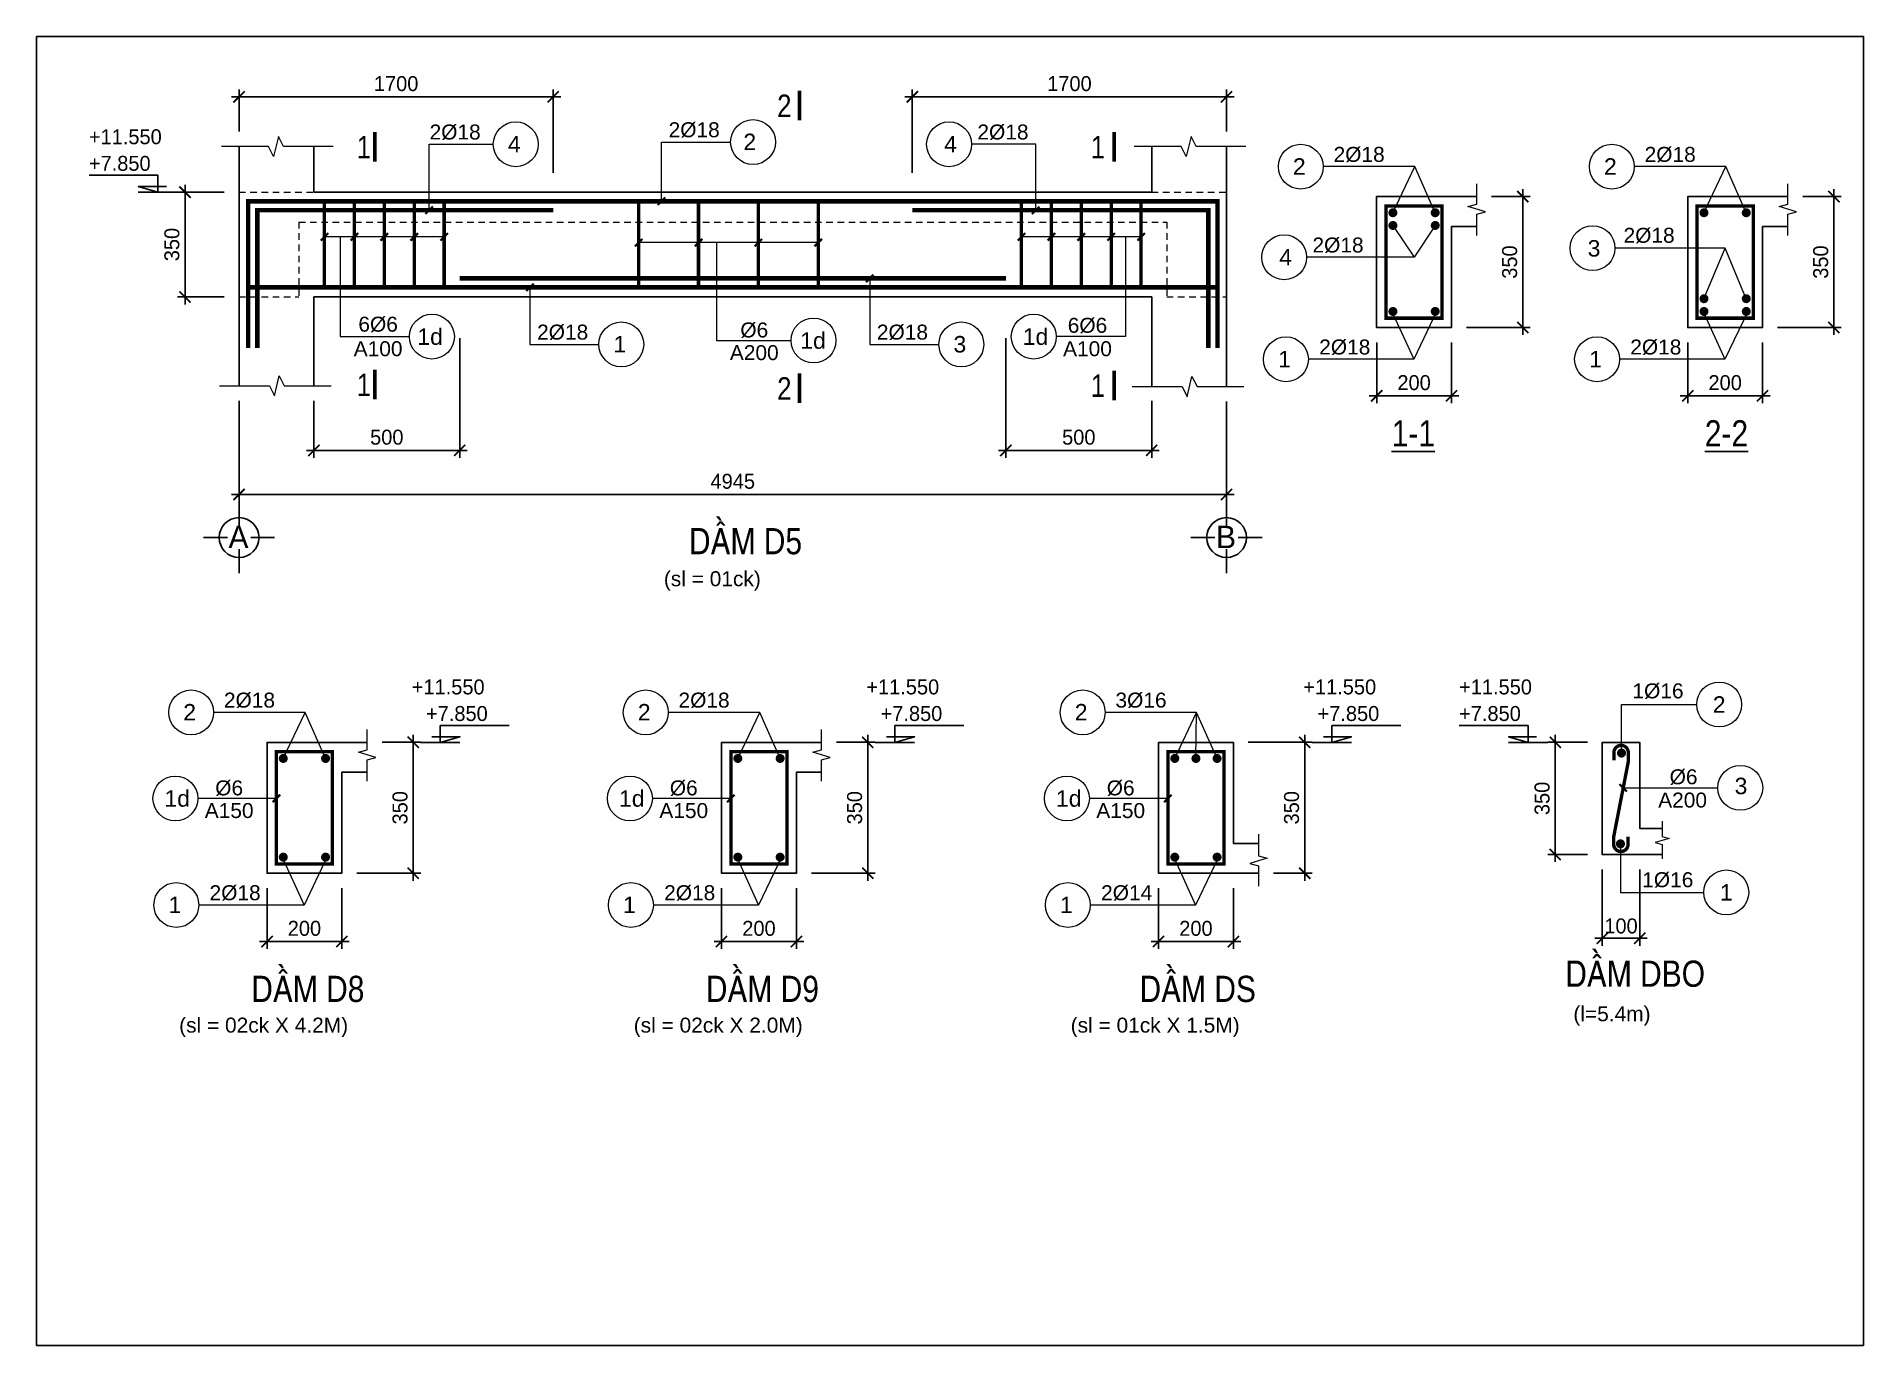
# Model space of a CAD drawing. Header units: millimetres. Extents: x -559287 to -299624, y 2351330 to 2655682.
# Drawn here: x -479431 to -455010, y 2451783 to 2469281 of the extents above; entities that cross this region are included whole.
import ezdxf
from ezdxf.enums import TextEntityAlignment as Align

# ---------------------------------------------------------------- set-up
doc = ezdxf.new("R2010")
doc.units = ezdxf.units.MM
doc.header["$LTSCALE"] = 10
doc.linetypes.add('HIDDEN', pattern=[0.3, 0.175, -0.125])
doc.linetypes.add('HIDDENX2', pattern=[0.75, 0.5, -0.25])
doc.layers.get('0').update_dxf_attribs({"lineweight": 20})
doc.layers.get('Defpoints').update_dxf_attribs({"lineweight": 20})
for name, color, linetype, lineweight in [('Dim', 251, 'Continuous', 15), ('Net khuat', 76, 'HIDDENX2', 15), ('Net manh', 8, 'Continuous', 13), ('Net thay', 4, 'Continuous', 25), ('Text', 54, 'Continuous', 25), ('Thep dai', 2, 'Continuous', 50), ('Thep doc', 140, 'Continuous', 60), ('Tuong', 1, 'Continuous', 30)]:
    doc.layers.add(name, color=color, linetype=linetype, lineweight=lineweight)
doc.layers.add('ththep', color=3, linetype='Continuous')
doc.styles.add('HELVE', font='VHAVAN.TTF', dxfattribs={"height": 800})
doc.styles.add('IN-NHO', font='VHELVEN.TTF', dxfattribs={"height": 200})
doc.styles.add('NGHIA5', font='arial_0.ttf', dxfattribs={"height": 180})
doc.styles.get("Standard").update_dxf_attribs({"font": 'nghia5.shx', "height": 200})
doc.styles.add('STYLE1-S1', font='VHARIALN.TTF')
doc.dimstyles.new('dim20', dxfattribs={"dimscale": 100, "dimtxt": 200, "dimasz": 1.5, "dimexe": 1, "dimexo": 2, "dimgap": 0.75, "dimtad": 1, "dimdec": 0, "dimlfac": 0.2, "dimzin": 0, "dimdsep": 46, "dimtxsty": 'Standard', "dimblk1": 'ARCHTICK', "dimblk2": 'ARCHTICK', "dimsah": 1, "dimcen": 0.09, "dimdle": 1, "dimclrd": 256, "dimclre": 256, "dimclrt": 54, "dimadec": 0, "dimazin": 0, "dimtfac": 1, "dimtdec": 0, "dimtofl": 0, "dimtmove": 2, "dimatfit": 3, "dimfxl": 0, "dimtolj": 1, "dimtzin": 0, "dimarcsym": 0})
doc.dimstyles.new('dim25', dxfattribs={"dimscale": 100, "dimtxt": 200, "dimasz": 1.5, "dimexe": 1, "dimexo": 2, "dimgap": 0.75, "dimtad": 1, "dimdec": 0, "dimlfac": 0.25, "dimzin": 0, "dimdsep": 46, "dimtxsty": 'Standard', "dimblk1": 'ARCHTICK', "dimblk2": 'ARCHTICK', "dimsah": 1, "dimcen": 0.09, "dimdle": 1, "dimclrd": 256, "dimclre": 256, "dimclrt": 54, "dimadec": 0, "dimazin": 0, "dimtfac": 1, "dimtdec": 0, "dimtofl": 0, "dimtmove": 2, "dimatfit": 3, "dimfxl": 0, "dimtolj": 1, "dimtzin": 0, "dimarcsym": 0})

msp = doc.modelspace()

# ---------------------------------------------------------------- texts
at = {"layer": 'Text'}
for s, height, style, p in [('2', 300, 'STYLE1-S1', (-469435.3, 2468355.2)), ('2', 220, 'IN-NHO', (-469897.3, 2467872.6)), ('1', 300, 'STYLE1-S1', (-475055, 2467802.5)), ('4', 220, 'IN-NHO', (-473045, 2467842.6)), ('4', 220, 'IN-NHO', (-467212.8, 2467842.6)), ('1', 300, 'STYLE1-S1', (-465243.6, 2467802.5)), ('2', 220, 'IN-NHO', (-462551.4, 2467543.4)), ('2', 220, 'IN-NHO', (-458393.4, 2467543.4)), ('3', 220, 'IN-NHO', (-458611.5, 2466449.8)), ('4', 220, 'IN-NHO', (-462733.8, 2466331.7)), ('1d', 220, 'IN-NHO', (-474170.2, 2465269.3)), ('1', 220, 'IN-NHO', (-471634.3, 2465167.5)), ('1d', 220, 'IN-NHO', (-469051.5, 2465217.2)), ('3', 220, 'IN-NHO', (-467088.8, 2465167.5)), ('1d', 220, 'IN-NHO', (-466077.4, 2465269.3)), ('1', 220, 'IN-NHO', (-462749.2, 2464968.3)), ('1', 220, 'IN-NHO', (-458591.2, 2464968.3)), ('1', 300, 'STYLE1-S1', (-475055, 2464625.1)), ('2', 300, 'STYLE1-S1', (-469435.3, 2464577)), ('1', 300, 'STYLE1-S1', (-465243.6, 2464613.1)), ('%%U1-1', 350, 'STYLE1-S1', (-461027.4, 2463976.8)), ('%%U2-2', 350, 'STYLE1-S1', (-456841.5, 2463976.8)), ('2', 220, 'IN-NHO', (-456938.5, 2460351.2)), ('2', 220, 'IN-NHO', (-477384.3, 2460248.1)), ('2', 220, 'IN-NHO', (-471307.8, 2460248.1)), ('2', 220, 'IN-NHO', (-465467, 2460248.1)), ('1d', 220, 'IN-NHO', (-477550.7, 2459095.5)), ('1d', 220, 'IN-NHO', (-471474.2, 2459095.5)), ('1d', 220, 'IN-NHO', (-465633.4, 2459095.5)), ('3', 220, 'IN-NHO', (-456647.1, 2459262.8)), ('1', 220, 'IN-NHO', (-456843.6, 2457839.8)), ('1', 220, 'IN-NHO', (-477582.2, 2457673.1)), ('1', 220, 'IN-NHO', (-471505.7, 2457673.1)), ('1', 220, 'IN-NHO', (-465664.9, 2457673.1))]:
    msp.add_text(s, height=height, dxfattribs=dict(at, style=style)).set_placement(p, align=Align.MIDDLE_CENTER)
at = {"layer": 'Text', "ltscale": 3, "style": 'NGHIA5'}
for s, p in [('2%%C18', (-473835.2, 2467904.8)), ('2%%C18', (-470639.9, 2467934.8)), ('2%%C18', (-466512.5, 2467904.8)), ('2%%C18', (-461751.5, 2467605.6)), ('2%%C18', (-457593.5, 2467605.6)), ('2%%C18', (-462033.6, 2466393.9)), ('2%%C18', (-457875.6, 2466523.8)), ('6%%C6', (-474864.9, 2465335.5)), ('6%%C6', (-465382.7, 2465320.5)), ('2%%C18', (-472398.2, 2465229.7)), ('%%C6', (-469836.8, 2465258.4)), ('2%%C18', (-467856.4, 2465229.7)), ('A100', (-474864.9, 2465007.5)), ('A200', (-469836.8, 2464955.4)), ('A100', (-465382.7, 2465007.5)), ('2%%C18', (-461943.5, 2465030.6)), ('2%%C18', (-457785.5, 2465030.6)), ('2%%C18', (-476584.5, 2460310.3)), ('2%%C18', (-470508, 2460310.3)), ('3%%C16', (-464667.2, 2460310.3)), ('%%C6', (-476856, 2459136.8)), ('%%C6', (-470779.5, 2459136.8)), ('%%C6', (-464938.7, 2459136.8)), ('A150', (-476856, 2458833.7)), ('A150', (-470779.5, 2458833.7)), ('A150', (-464938.7, 2458833.7)), ('2%%C18', (-476776.5, 2457735.3)), ('2%%C18', (-470700, 2457735.3)), ('2%%C14', (-464859.2, 2457735.3))]:
    msp.add_text(s, height=200, dxfattribs=at).set_placement(p, align=Align.CENTER)
at = {"layer": 'Text', "style": 'STYLE1-S1'}
for s, p in [('DÇM D5', (-469197.8, 2462359.8)), ('DÇM D8', (-475048.4, 2456374.8)), ('DÇM D9', (-468971.9, 2456374.8)), ('DÇM Ds', (-463131.1, 2456374.8))]:
    msp.add_text(s, height=350, dxfattribs=at).set_placement(p, align=Align.RIGHT)
at = {"layer": 'Text', "ltscale": 3, "style": 'NGHIA5'}
for s, p in [('(sl = 01ck)', (-471045.5, 2461932.9)), ('(l=5.4m)', (-458888.1, 2456117.1)), ('(sl = 02ck X 4.2M)', (-477524.7, 2455965.3)), ('(sl = 02ck X 2.0M)', (-471448.3, 2455965.3)), ('(sl = 01ck X 1.5M)', (-465607.4, 2455965.3))]:
    msp.add_text(s, height=200, dxfattribs=at).set_placement(p)
for s, p in [('1%%C16', (-458098, 2460373.7)), ('%%c6', (-457600.8, 2459225)), ('1%%C16', (-457967.5, 2457849.2))]:
    msp.add_text(s, height=200, dxfattribs=at).set_placement(p, align=Align.BOTTOM_LEFT)
msp.add_text('A200', height=200, dxfattribs=at).set_placement((-457427.8, 2458914.1), align=Align.BOTTOM_CENTER)
at = {"layer": 'Text', "style": 'STYLE1-S1'}
msp.add_text('DÇM DBo', height=350, dxfattribs=at).set_placement((-458995.6, 2456577.7, -1737.8))

# ---------------------------------------------------------------- blocks, each defined once
blk = doc.blocks.new('_ARCHTICK')
at = {"color": 0, "linetype": 'ByBlock', "const_width": 0.15}
blk.add_lwpolyline([(-0.5, -0.5), (0.5, 0.5)], dxfattribs=at)
blk = doc.blocks.new('*D397')
at = {"layer": 'Defpoints', "color": 0, "ltscale": 10, "transparency": 16777216}
for p in [(-476724, 2464612), (-463524, 2464600), (-463524, 2463159)]:
    blk.add_point(p, dxfattribs=at)
at = {"layer": 'Dim', "lineweight": -2, "ltscale": 10, "transparency": 16777216}
for p, q in [((-476724, 2464412), (-476724, 2463059)), ((-463524, 2464400), (-463524, 2463059)), ((-476824, 2463159), (-463424, 2463159))]:
    blk.add_line(p, q, dxfattribs=at)
at = {"layer": 'Dim', "lineweight": -2, "ltscale": 10, "transparency": 16777216, "xscale": 150, "yscale": 150, "zscale": 150, "rotation": 180}
blk.add_blockref('_ARCHTICK', (-476724, 2463159), dxfattribs=at)
at = {"layer": 'Dim', "lineweight": -2, "ltscale": 10, "transparency": 16777216, "xscale": 150, "yscale": 150, "zscale": 150}
blk.add_blockref('_ARCHTICK', (-463524, 2463159), dxfattribs=at)
at = {"layer": 'Dim', "color": 54, "ltscale": 10, "transparency": 16777216, "insert": (-470124, 2463334), "char_height": 200, "attachment_point": 5}
blk.add_mtext('\\A1;4945', dxfattribs=at)
blk = doc.blocks.new('*D398')
at = {"layer": 'Defpoints', "color": 0, "ltscale": 3, "transparency": 16777216}
for p in [(-467724, 2468475), (-463524, 2467812), (-467724, 2467258)]:
    blk.add_point(p, dxfattribs=at)
at = {"layer": 'Dim', "lineweight": -2, "ltscale": 3, "transparency": 16777216}
for p, q in [((-463424, 2468475), (-467824, 2468475)), ((-467724, 2467458), (-467724, 2468575)), ((-463524, 2468012), (-463524, 2468575))]:
    blk.add_line(p, q, dxfattribs=at)
at = {"layer": 'Dim', "lineweight": -2, "ltscale": 3, "transparency": 16777216, "xscale": 150, "yscale": 150, "zscale": 150, "rotation": 180}
blk.add_blockref('_ARCHTICK', (-467724, 2468475), dxfattribs=at)
at = {"layer": 'Dim', "lineweight": -2, "ltscale": 3, "transparency": 16777216, "xscale": 150, "yscale": 150, "zscale": 150}
blk.add_blockref('_ARCHTICK', (-463524, 2468475), dxfattribs=at)
at = {"layer": 'Dim', "color": 54, "ltscale": 3, "transparency": 16777216, "insert": (-465624, 2468650), "char_height": 200, "attachment_point": 5}
blk.add_mtext('\\A1;1700', dxfattribs=at)
blk = doc.blocks.new('*D399')
at = {"layer": 'Defpoints', "color": 0, "ltscale": 10, "transparency": 16777216}
for p in [(-473774, 2465449), (-475724, 2464612), (-473774, 2463749)]:
    blk.add_point(p, dxfattribs=at)
at = {"layer": 'Dim', "lineweight": -2, "ltscale": 10, "transparency": 16777216}
for p, q in [((-473774, 2465249), (-473774, 2463649)), ((-475724, 2464412), (-475724, 2463649)), ((-475824, 2463749), (-473674, 2463749))]:
    blk.add_line(p, q, dxfattribs=at)
at = {"layer": 'Dim', "lineweight": -2, "ltscale": 10, "transparency": 16777216, "xscale": 150, "yscale": 150, "zscale": 150, "rotation": 180}
blk.add_blockref('_ARCHTICK', (-475724, 2463749), dxfattribs=at)
at = {"layer": 'Dim', "lineweight": -2, "ltscale": 10, "transparency": 16777216, "xscale": 150, "yscale": 150, "zscale": 150}
blk.add_blockref('_ARCHTICK', (-473774, 2463749), dxfattribs=at)
at = {"layer": 'Dim', "color": 54, "ltscale": 10, "transparency": 16777216, "insert": (-474749, 2463924), "char_height": 200, "attachment_point": 5}
blk.add_mtext('\\A1;500', dxfattribs=at)
blk = doc.blocks.new('truc ngang-helve')
for points in [[(0, -4.8), (0, 0)], [(-2.33, -7.13), (-7.13, -7.13)], [(2.33, -7.13), (7.13, -7.13)], [(0, -9.45), (0, -14.26)]]:
    blk.add_lwpolyline(points)
blk.add_circle((0, -7.13), 4)
at = {"style": 'HELVE'}
blk.add_attdef('A', text='', height=4.5, dxfattribs=at).set_placement((0.03, -7.01), align=Align.MIDDLE_CENTER)
blk = doc.blocks.new('*D400')
at = {"layer": 'Defpoints', "color": 0, "ltscale": 10, "transparency": 16777216}
for p in [(-466474, 2465449), (-464524, 2464612), (-466474, 2463749)]:
    blk.add_point(p, dxfattribs=at)
at = {"layer": 'Dim', "lineweight": -2, "ltscale": 10, "transparency": 16777216}
for p, q in [((-466474, 2465249), (-466474, 2463649)), ((-464524, 2464412), (-464524, 2463649)), ((-464424, 2463749), (-466574, 2463749))]:
    blk.add_line(p, q, dxfattribs=at)
at = {"layer": 'Dim', "lineweight": -2, "ltscale": 10, "transparency": 16777216, "xscale": 150, "yscale": 150, "zscale": 150, "rotation": 180}
blk.add_blockref('_ARCHTICK', (-466474, 2463749), dxfattribs=at)
at = {"layer": 'Dim', "lineweight": -2, "ltscale": 10, "transparency": 16777216, "xscale": 150, "yscale": 150, "zscale": 150}
blk.add_blockref('_ARCHTICK', (-464524, 2463749), dxfattribs=at)
at = {"layer": 'Dim', "color": 54, "ltscale": 10, "transparency": 16777216, "insert": (-465499, 2463924), "char_height": 200, "attachment_point": 5}
blk.add_mtext('\\A1;500', dxfattribs=at)
blk = doc.blocks.new('*D401')
at = {"layer": 'Defpoints', "color": 0, "ltscale": 3, "transparency": 16777216}
for p in [(-476724, 2467200), (-477446, 2465800), (-476724, 2465800)]:
    blk.add_point(p, dxfattribs=at)
at = {"layer": 'Dim', "lineweight": -2, "ltscale": 3, "transparency": 16777216}
for p, q in [((-477446, 2467300), (-477446, 2465700)), ((-476924, 2467200), (-477546, 2467200)), ((-476924, 2465800), (-477546, 2465800))]:
    blk.add_line(p, q, dxfattribs=at)
at = {"layer": 'Dim', "lineweight": -2, "ltscale": 3, "transparency": 16777216, "xscale": 150, "yscale": 150, "zscale": 150}
for p, rotation in [((-477446, 2467200), 90), ((-477446, 2465800), 270)]:
    blk.add_blockref('_ARCHTICK', p, dxfattribs=dict(at, rotation=rotation))
at = {"layer": 'Dim', "color": 54, "ltscale": 3, "transparency": 16777216, "insert": (-477621, 2466500), "char_height": 200, "attachment_point": 5, "rotation": 90}
blk.add_mtext('\\A1;350', dxfattribs=at)
blk = doc.blocks.new('*D402')
at = {"layer": 'Defpoints', "color": 0, "ltscale": 3, "transparency": 16777216}
for p in [(-472524, 2468475), (-476724, 2467812), (-472524, 2467258)]:
    blk.add_point(p, dxfattribs=at)
at = {"layer": 'Dim', "lineweight": -2, "ltscale": 3, "transparency": 16777216}
for p, q in [((-476824, 2468475), (-472424, 2468475)), ((-476724, 2468012), (-476724, 2468575)), ((-472524, 2467458), (-472524, 2468575))]:
    blk.add_line(p, q, dxfattribs=at)
at = {"layer": 'Dim', "lineweight": -2, "ltscale": 3, "transparency": 16777216, "xscale": 150, "yscale": 150, "zscale": 150, "rotation": 180}
blk.add_blockref('_ARCHTICK', (-476724, 2468475), dxfattribs=at)
at = {"layer": 'Dim', "lineweight": -2, "ltscale": 3, "transparency": 16777216, "xscale": 150, "yscale": 150, "zscale": 150}
blk.add_blockref('_ARCHTICK', (-472524, 2468475), dxfattribs=at)
at = {"layer": 'Dim', "color": 54, "ltscale": 3, "transparency": 16777216, "insert": (-474624, 2468650), "char_height": 200, "attachment_point": 5}
blk.add_mtext('\\A1;1700', dxfattribs=at)
blk = doc.blocks.new('*D403')
at = {"layer": 'Defpoints', "color": 0, "transparency": 16777216}
for p in [(-461517, 2465391), (-460517, 2465391), (-460517, 2464478)]:
    blk.add_point(p, dxfattribs=at)
at = {"layer": 'Dim', "lineweight": -2, "transparency": 16777216}
for p, q in [((-461517, 2465191), (-461517, 2464378)), ((-460517, 2465191), (-460517, 2464378)), ((-461617, 2464478), (-460417, 2464478))]:
    blk.add_line(p, q, dxfattribs=at)
at = {"layer": 'Dim', "lineweight": -2, "transparency": 16777216, "xscale": 150, "yscale": 150, "zscale": 150, "rotation": 180}
blk.add_blockref('_ARCHTICK', (-461517, 2464478), dxfattribs=at)
at = {"layer": 'Dim', "lineweight": -2, "transparency": 16777216, "xscale": 150, "yscale": 150, "zscale": 150}
blk.add_blockref('_ARCHTICK', (-460517, 2464478), dxfattribs=at)
at = {"layer": 'Dim', "color": 54, "transparency": 16777216, "insert": (-461017, 2464653), "char_height": 200, "attachment_point": 5}
blk.add_mtext('\\A1;200', dxfattribs=at)
blk = doc.blocks.new('*D404')
at = {"layer": 'Defpoints', "color": 0, "transparency": 16777216}
for p in [(-460180, 2467141), (-459564, 2467141), (-460517, 2465391)]:
    blk.add_point(p, dxfattribs=at)
at = {"layer": 'Dim', "lineweight": -2, "transparency": 16777216}
for p, q in [((-459564, 2465291), (-459564, 2467241)), ((-459980, 2467141), (-459464, 2467141)), ((-460317, 2465391), (-459464, 2465391))]:
    blk.add_line(p, q, dxfattribs=at)
at = {"layer": 'Dim', "lineweight": -2, "transparency": 16777216, "xscale": 150, "yscale": 150, "zscale": 150}
for p, rotation in [((-459564, 2467141), 90), ((-459564, 2465391), 270)]:
    blk.add_blockref('_ARCHTICK', p, dxfattribs=dict(at, rotation=rotation))
at = {"layer": 'Dim', "color": 54, "transparency": 16777216, "insert": (-459739, 2466266), "char_height": 200, "attachment_point": 5, "rotation": 90}
blk.add_mtext('\\A1;350', dxfattribs=at)
blk = doc.blocks.new('*D405')
at = {"layer": 'Defpoints', "color": 0, "transparency": 16777216}
for p in [(-457359, 2465391), (-456359, 2465391), (-456359, 2464478)]:
    blk.add_point(p, dxfattribs=at)
at = {"layer": 'Dim', "lineweight": -2, "transparency": 16777216}
for p, q in [((-457359, 2465191), (-457359, 2464378)), ((-456359, 2465191), (-456359, 2464378)), ((-457459, 2464478), (-456259, 2464478))]:
    blk.add_line(p, q, dxfattribs=at)
at = {"layer": 'Dim', "lineweight": -2, "transparency": 16777216, "xscale": 150, "yscale": 150, "zscale": 150, "rotation": 180}
blk.add_blockref('_ARCHTICK', (-457359, 2464478), dxfattribs=at)
at = {"layer": 'Dim', "lineweight": -2, "transparency": 16777216, "xscale": 150, "yscale": 150, "zscale": 150}
blk.add_blockref('_ARCHTICK', (-456359, 2464478), dxfattribs=at)
at = {"layer": 'Dim', "color": 54, "transparency": 16777216, "insert": (-456859, 2464653), "char_height": 200, "attachment_point": 5}
blk.add_mtext('\\A1;200', dxfattribs=at)
blk = doc.blocks.new('*D406')
at = {"layer": 'Defpoints', "color": 0, "transparency": 16777216}
for p in [(-456022, 2467141), (-455406, 2467141), (-456359, 2465391)]:
    blk.add_point(p, dxfattribs=at)
at = {"layer": 'Dim', "lineweight": -2, "transparency": 16777216}
for p, q in [((-455406, 2465291), (-455406, 2467241)), ((-455822, 2467141), (-455306, 2467141)), ((-456159, 2465391), (-455306, 2465391))]:
    blk.add_line(p, q, dxfattribs=at)
at = {"layer": 'Dim', "lineweight": -2, "transparency": 16777216, "xscale": 150, "yscale": 150, "zscale": 150}
for p, rotation in [((-455406, 2467141), 90), ((-455406, 2465391), 270)]:
    blk.add_blockref('_ARCHTICK', p, dxfattribs=dict(at, rotation=rotation))
at = {"layer": 'Dim', "color": 54, "transparency": 16777216, "insert": (-455581, 2466266), "char_height": 200, "attachment_point": 5, "rotation": 90}
blk.add_mtext('\\A1;350', dxfattribs=at)
blk = doc.blocks.new('*D324')
at = {"layer": 'Defpoints', "color": 0, "transparency": 16777216}
for p in [(-476350, 2458096), (-475350, 2458096), (-475350, 2457183)]:
    blk.add_point(p, dxfattribs=at)
at = {"layer": 'Dim', "lineweight": -2, "transparency": 16777216}
for p, q in [((-476350, 2457896), (-476350, 2457083)), ((-475350, 2457896), (-475350, 2457083)), ((-476450, 2457183), (-475250, 2457183))]:
    blk.add_line(p, q, dxfattribs=at)
at = {"layer": 'Dim', "lineweight": -2, "transparency": 16777216, "xscale": 150, "yscale": 150, "zscale": 150, "rotation": 180}
blk.add_blockref('_ARCHTICK', (-476350, 2457183), dxfattribs=at)
at = {"layer": 'Dim', "lineweight": -2, "transparency": 16777216, "xscale": 150, "yscale": 150, "zscale": 150}
blk.add_blockref('_ARCHTICK', (-475350, 2457183), dxfattribs=at)
at = {"layer": 'Dim', "color": 54, "transparency": 16777216, "insert": (-475850, 2457358), "char_height": 200, "attachment_point": 5}
blk.add_mtext('\\A1;200', dxfattribs=at)
blk = doc.blocks.new('*D325')
at = {"layer": 'Defpoints', "color": 0, "transparency": 16777216}
for p in [(-475013, 2459846), (-474396, 2459846), (-475350, 2458096)]:
    blk.add_point(p, dxfattribs=at)
at = {"layer": 'Dim', "lineweight": -2, "transparency": 16777216}
for p, q in [((-474396, 2457996), (-474396, 2459946)), ((-474813, 2459846), (-474296, 2459846)), ((-475150, 2458096), (-474296, 2458096))]:
    blk.add_line(p, q, dxfattribs=at)
at = {"layer": 'Dim', "lineweight": -2, "transparency": 16777216, "xscale": 150, "yscale": 150, "zscale": 150}
for p, rotation in [((-474396, 2459846), 90), ((-474396, 2458096), 270)]:
    blk.add_blockref('_ARCHTICK', p, dxfattribs=dict(at, rotation=rotation))
at = {"layer": 'Dim', "color": 54, "transparency": 16777216, "insert": (-474571, 2458971), "char_height": 200, "attachment_point": 5, "rotation": 90}
blk.add_mtext('\\A1;350', dxfattribs=at)
blk = doc.blocks.new('*D326')
at = {"layer": 'Defpoints', "color": 0, "transparency": 16777216}
for p in [(-470274, 2458096), (-469274, 2458096), (-469274, 2457183)]:
    blk.add_point(p, dxfattribs=at)
at = {"layer": 'Dim', "lineweight": -2, "transparency": 16777216}
for p, q in [((-470274, 2457896), (-470274, 2457083)), ((-469274, 2457896), (-469274, 2457083)), ((-470374, 2457183), (-469174, 2457183))]:
    blk.add_line(p, q, dxfattribs=at)
at = {"layer": 'Dim', "lineweight": -2, "transparency": 16777216, "xscale": 150, "yscale": 150, "zscale": 150, "rotation": 180}
blk.add_blockref('_ARCHTICK', (-470274, 2457183), dxfattribs=at)
at = {"layer": 'Dim', "lineweight": -2, "transparency": 16777216, "xscale": 150, "yscale": 150, "zscale": 150}
blk.add_blockref('_ARCHTICK', (-469274, 2457183), dxfattribs=at)
at = {"layer": 'Dim', "color": 54, "transparency": 16777216, "insert": (-469774, 2457358), "char_height": 200, "attachment_point": 5}
blk.add_mtext('\\A1;200', dxfattribs=at)
blk = doc.blocks.new('*D327')
at = {"layer": 'Defpoints', "color": 0, "transparency": 16777216}
for p in [(-468937, 2459846), (-468320, 2459846), (-469274, 2458096)]:
    blk.add_point(p, dxfattribs=at)
at = {"layer": 'Dim', "lineweight": -2, "transparency": 16777216}
for p, q in [((-468320, 2457996), (-468320, 2459946)), ((-468737, 2459846), (-468220, 2459846)), ((-469074, 2458096), (-468220, 2458096))]:
    blk.add_line(p, q, dxfattribs=at)
at = {"layer": 'Dim', "lineweight": -2, "transparency": 16777216, "xscale": 150, "yscale": 150, "zscale": 150}
for p, rotation in [((-468320, 2459846), 90), ((-468320, 2458096), 270)]:
    blk.add_blockref('_ARCHTICK', p, dxfattribs=dict(at, rotation=rotation))
at = {"layer": 'Dim', "color": 54, "transparency": 16777216, "insert": (-468495, 2458971), "char_height": 200, "attachment_point": 5, "rotation": 90}
blk.add_mtext('\\A1;350', dxfattribs=at)
blk = doc.blocks.new('*D328')
at = {"layer": 'Defpoints', "color": 0, "transparency": 16777216}
for p in [(-464433, 2458096), (-463433, 2458096), (-463433, 2457183)]:
    blk.add_point(p, dxfattribs=at)
at = {"layer": 'Dim', "lineweight": -2, "transparency": 16777216}
for p, q in [((-464433, 2457896), (-464433, 2457083)), ((-463433, 2457896), (-463433, 2457083)), ((-464533, 2457183), (-463333, 2457183))]:
    blk.add_line(p, q, dxfattribs=at)
at = {"layer": 'Dim', "lineweight": -2, "transparency": 16777216, "xscale": 150, "yscale": 150, "zscale": 150, "rotation": 180}
blk.add_blockref('_ARCHTICK', (-464433, 2457183), dxfattribs=at)
at = {"layer": 'Dim', "lineweight": -2, "transparency": 16777216, "xscale": 150, "yscale": 150, "zscale": 150}
blk.add_blockref('_ARCHTICK', (-463433, 2457183), dxfattribs=at)
at = {"layer": 'Dim', "color": 54, "transparency": 16777216, "insert": (-463933, 2457358), "char_height": 200, "attachment_point": 5}
blk.add_mtext('\\A1;200', dxfattribs=at)
blk = doc.blocks.new('*D329')
at = {"layer": 'Defpoints', "color": 0, "transparency": 16777216}
for p in [(-463433, 2459846), (-463096, 2458096), (-462479, 2458096)]:
    blk.add_point(p, dxfattribs=at)
at = {"layer": 'Dim', "lineweight": -2, "transparency": 16777216}
for p, q in [((-462479, 2459946), (-462479, 2457996)), ((-463233, 2459846), (-462379, 2459846)), ((-462896, 2458096), (-462379, 2458096))]:
    blk.add_line(p, q, dxfattribs=at)
at = {"layer": 'Dim', "lineweight": -2, "transparency": 16777216, "xscale": 150, "yscale": 150, "zscale": 150}
for p, rotation in [((-462479, 2459846), 90), ((-462479, 2458096), 270)]:
    blk.add_blockref('_ARCHTICK', p, dxfattribs=dict(at, rotation=rotation))
at = {"layer": 'Dim', "color": 54, "transparency": 16777216, "insert": (-462654, 2458971), "char_height": 200, "attachment_point": 5, "rotation": 90}
blk.add_mtext('\\A1;350', dxfattribs=at)
blk = doc.blocks.new('*D330')
at = {"layer": 'Defpoints', "color": 0, "transparency": 16777216}
for p in [(-459130, 2459846), (-458501, 2459846), (-458501, 2458346)]:
    blk.add_point(p, dxfattribs=at)
at = {"layer": 'Dim', "lineweight": -2, "transparency": 16777216}
for p, q in [((-459130, 2458246), (-459130, 2459946)), ((-458701, 2459846), (-459230, 2459846)), ((-458701, 2458346), (-459230, 2458346))]:
    blk.add_line(p, q, dxfattribs=at)
at = {"layer": 'Dim', "lineweight": -2, "transparency": 16777216, "xscale": 150, "yscale": 150, "zscale": 150}
for p, rotation in [((-459130, 2459846), 90), ((-459130, 2458346), 270)]:
    blk.add_blockref('_ARCHTICK', p, dxfattribs=dict(at, rotation=rotation))
at = {"layer": 'Dim', "color": 54, "transparency": 16777216, "insert": (-459305, 2459096), "char_height": 200, "attachment_point": 5, "rotation": 90}
blk.add_mtext('\\A1;350', dxfattribs=at)
blk = doc.blocks.new('*D331')
at = {"layer": 'Defpoints', "color": 0, "transparency": 16777216}
for p in [(-458501, 2458346), (-458001, 2458346), (-458501, 2457227)]:
    blk.add_point(p, dxfattribs=at)
at = {"layer": 'Dim', "lineweight": -2, "transparency": 16777216}
for p, q in [((-458501, 2458146), (-458501, 2457127)), ((-458001, 2458146), (-458001, 2457127)), ((-457901, 2457227), (-458601, 2457227))]:
    blk.add_line(p, q, dxfattribs=at)
at = {"layer": 'Dim', "lineweight": -2, "transparency": 16777216, "xscale": 150, "yscale": 150, "zscale": 150, "rotation": 180}
blk.add_blockref('_ARCHTICK', (-458501, 2457227), dxfattribs=at)
at = {"layer": 'Dim', "lineweight": -2, "transparency": 16777216, "xscale": 150, "yscale": 150, "zscale": 150}
blk.add_blockref('_ARCHTICK', (-458001, 2457227), dxfattribs=at)
at = {"layer": 'Dim', "color": 54, "transparency": 16777216, "insert": (-458251, 2457390), "char_height": 200, "attachment_point": 5}
blk.add_mtext('\\A1;100', dxfattribs=at)
blk = doc.blocks.new('A$C17747A8B')
blk.add_line((0, 0), (525, 0))
blk.add_lwpolyline([(1183, 225), (263, 225), (263, 0), (525, 75), (150, 75)])
at = {"layer": 'Text'}
blk.add_attdef('+3.900', (183, 286), '', height=180, dxfattribs=at)

# ---------------------------------------------------------------- dimensions: what is measured, and where the dimension line sits
at = {"layer": 'Dim', "ltscale": 3}
dim = msp.add_linear_dim(base=(-472523.8, 2468475.4), p1=(-476723.8, 2467812.2), p2=(-472523.8, 2467257.9), text='1700', dimstyle='dim25', dxfattribs=at)
dim.commit()
dim.dimension.update_dxf_attribs({"geometry": '*D402', "text_midpoint": (-474623.8, 2468650.4)})
dim = msp.add_linear_dim(base=(-467723.8, 2468475.4), p1=(-463523.8, 2467812.2), p2=(-467723.8, 2467257.9), angle=180, text='1700', dimstyle='dim25', dxfattribs=at)
dim.commit()
dim.dimension.update_dxf_attribs({"geometry": '*D398', "text_midpoint": (-465623.8, 2468650.4)})
dim = msp.add_linear_dim(base=(-477445.7, 2465800.4), p1=(-476723.7, 2467200.4), p2=(-476723.8, 2465800.4), angle=90, dimstyle='dim25', dxfattribs=at)
dim.commit()
dim.dimension.update_dxf_attribs({"geometry": '*D401', "text_midpoint": (-477620.7, 2466500.4)})
at = {"layer": 'Dim'}
for base, p1, p2, angle, picture, middle in [((-459563.5, 2467140.8), (-460517.2, 2465390.8), (-460180.4, 2467140.8), 90, '*D404', (-459738.5, 2466265.8)), ((-455405.5, 2467140.8), (-456359.2, 2465390.8), (-456022.4, 2467140.8), 90, '*D406', (-455580.5, 2466265.8)), ((-474396.5, 2459845.5), (-475350.1, 2458095.5), (-475013.4, 2459845.5), 90, '*D325', (-474571.5, 2458970.5)), ((-468320, 2459845.5), (-469273.7, 2458095.5), (-468936.9, 2459845.5), 90, '*D327', (-468495, 2458970.5)), ((-462479.2, 2458095.5), (-463432.8, 2459845.5), (-463096.1, 2458095.5), 270, '*D329', (-462654.2, 2458970.5))]:
    dim = msp.add_linear_dim(base=base, p1=p1, p2=p2, angle=angle, dimstyle='dim20', dxfattribs=at)
    dim.commit()
    dim.dimension.update_dxf_attribs({"geometry": picture, "text_midpoint": middle})
at = {"layer": 'Dim', "ltscale": 10}
dim = msp.add_linear_dim(base=(-473774.1, 2463749.2), p1=(-475723.8, 2464612.4), p2=(-473774.1, 2465449.4), text='500', dimstyle='dim25', dxfattribs=at)
dim.commit()
dim.dimension.update_dxf_attribs({"geometry": '*D399', "text_midpoint": (-474748.9, 2463924.2)})
for base, p1, p2, text, picture, middle in [((-466473.6, 2463749.2), (-464523.8, 2464612.4), (-466473.6, 2465449.4), '500', '*D400', (-465498.7, 2463924.2)), ((-463523.8, 2463158.6), (-476723.8, 2464612.4), (-463523.8, 2464600.4), '4945', '*D397', (-470123.8, 2463333.6))]:
    dim = msp.add_linear_dim(base=base, p1=p1, p2=p2, angle=180, text=text, dimstyle='dim25', dxfattribs=at)
    dim.commit()
    dim.dimension.update_dxf_attribs({"geometry": picture, "text_midpoint": middle})
at = {"layer": 'Dim'}
for base, p1, p2, picture, middle in [((-460517.2, 2464477.8), (-461517.2, 2465390.8), (-460517.2, 2465390.8), '*D403', (-461017.2, 2464652.8)), ((-456359.2, 2464477.8), (-457359.2, 2465390.8), (-456359.2, 2465390.8), '*D405', (-456859.2, 2464652.8)), ((-475350.1, 2457182.6), (-476350.1, 2458095.5), (-475350.1, 2458095.5), '*D324', (-475850.1, 2457357.6)), ((-469273.7, 2457182.6), (-470273.7, 2458095.5), (-469273.7, 2458095.5), '*D326', (-469773.7, 2457357.6)), ((-463432.8, 2457182.6), (-464432.8, 2458095.5), (-463432.8, 2458095.5), '*D328', (-463932.8, 2457357.6))]:
    dim = msp.add_linear_dim(base=base, p1=p1, p2=p2, dimstyle='dim20', dxfattribs=at)
    dim.commit()
    dim.dimension.update_dxf_attribs({"geometry": picture, "text_midpoint": middle})
dim = msp.add_linear_dim(base=(-459129.9, 2459845.5), p1=(-458501, 2458345.5), p2=(-458501, 2459845.5), angle=90, text='350', dimstyle='dim20', dxfattribs=at)
dim.commit()
dim.dimension.update_dxf_attribs({"geometry": '*D330', "text_midpoint": (-459304.9, 2459095.5)})
dim = msp.add_linear_dim(base=(-458501, 2457227.5), p1=(-458001, 2458345.5), p2=(-458501, 2458345.5), angle=180, dimstyle='dim20', dxfattribs=at)
dim.commit()
dim.dimension.update_dxf_attribs({"geometry": '*D331', "text_midpoint": (-458251, 2457389.7), "dimtype": 160})

# ---------------------------------------------------------------- linework, layer by layer
at = {"layer": 'Net khuat', "linetype": 'HIDDEN', "ltscale": 50}
for p, q in [((-476723.8, 2467200.4), (-475723.8, 2467200.4)), ((-464523.8, 2467200.4), (-463523.9, 2467200.4)), ((-475923.9, 2466800.4), (-464323.7, 2466800.4)), ((-475923.9, 2466800.4), (-475923.9, 2465800.4)), ((-464323.7, 2466800.4), (-464323.7, 2465800.4)), ((-476723.8, 2465800.4), (-475923.9, 2465800.4)), ((-464323.7, 2465800.4), (-463523.7, 2465800.4))]:
    msp.add_line(p, q, dxfattribs=at)
at = {"layer": 'Net manh'}
for p, q in [((-473982.1, 2466603.1), (-475582.1, 2466603.1)), ((-468982.4, 2466525.8), (-471382.4, 2466525.8)), ((-464665.5, 2466603.1), (-466265.5, 2466603.1))]:
    msp.add_line(p, q, dxfattribs=at)
for points in [[(-475463.9, 2467812.2), (-476129.1, 2467812.2), (-476196.3, 2467946.3), (-476261.8, 2467678.1), (-476329.1, 2467812.2), (-476956.5, 2467812.2)], [(-474182.8, 2466958.6), (-474182.8, 2467840.5), (-473325.1, 2467840.5)], [(-471077.4, 2467078.6), (-471077.4, 2467870.5), (-470153.4, 2467870.5)], [(-466074.9, 2466958.6), (-466074.9, 2467840.5), (-466932.7, 2467840.5)], [(-463263.9, 2467812.2), (-463929.1, 2467812.2), (-463996.3, 2467946.3), (-464061.8, 2467678.1), (-464129.1, 2467812.2), (-464756.5, 2467812.2)], [(-460734.5, 2466925.4), (-461007.6, 2467541.3), (-462231.5, 2467541.3)], [(-461299.9, 2466925.4), (-461007.6, 2467541.3), (-462231.5, 2467541.3)], [(-456576.5, 2466925.4), (-456849.7, 2467541.3), (-458073.5, 2467541.3)], [(-457141.9, 2466925.4), (-456849.7, 2467541.3), (-458073.5, 2467541.3)], [(-461299.9, 2466755.4), (-461017.2, 2466329.7), (-462453.7, 2466329.7)], [(-460734.5, 2466755.4), (-461017.2, 2466329.7), (-462453.7, 2466329.7)], [(-475371, 2466603.1), (-475371, 2465269.3), (-474445.7, 2465269.3)], [(-470342.8, 2466525.8), (-470342.8, 2465217.2), (-469344.6, 2465217.2)], [(-464876.6, 2466603.1), (-464876.6, 2465269.3), (-465801.9, 2465269.3)], [(-457141.9, 2465776.1), (-456859.2, 2466451.8), (-458331.4, 2466451.8)], [(-456576.5, 2465776.1), (-456859.2, 2466451.8), (-458331.4, 2466451.8)], [(-468293.9, 2466047.4), (-468293.9, 2465165.4), (-467368.9, 2465165.4)], [(-472835.7, 2465927.4), (-472835.7, 2465165.4), (-471914.4, 2465165.4)], [(-461317.3, 2465615.8), (-461022.3, 2464966.3), (-462429.3, 2464966.3)], [(-460711.4, 2465615.1), (-461022.3, 2464966.3), (-462429.3, 2464966.3)], [(-457159.3, 2465615.8), (-456864.3, 2464966.3), (-458271.3, 2464966.3)], [(-456553.4, 2465615.1), (-456864.3, 2464966.3), (-458271.3, 2464966.3)], [(-476983.7, 2464612.4), (-476318.6, 2464612.4), (-476251.4, 2464478.3), (-476185.8, 2464746.5), (-476118.6, 2464612.4), (-475491.2, 2464612.4)], [(-464783.7, 2464600.4), (-464118.6, 2464600.4), (-464051.4, 2464466.3), (-463985.8, 2464734.5), (-463918.6, 2464600.4), (-463291.2, 2464600.4)], [(-475567.5, 2459630.1), (-475840.6, 2460246.1), (-477064.4, 2460246.1)], [(-476132.8, 2459630.1), (-475840.6, 2460246.1), (-477064.4, 2460246.1)], [(-469491, 2459630.1), (-469764.1, 2460246.1), (-470987.9, 2460246.1)], [(-470056.4, 2459630.1), (-469764.1, 2460246.1), (-470987.9, 2460246.1)], [(-463650.2, 2459630.1), (-463923.3, 2460246.1), (-465147.1, 2460246.1)], [(-464215.5, 2459630.1), (-463923.3, 2460246.1), (-465147.1, 2460246.1)], [(-463932.8, 2459630.1), (-463923.3, 2460246.1), (-465147.1, 2460246.1)], [(-458243.9, 2459702.3), (-458243.9, 2460351.2), (-457238.5, 2460351.2)], [(-458221.5, 2459237.4), (-456956.6, 2459237.4)], [(-476225.1, 2459095.5), (-477275.2, 2459095.5)], [(-470148.7, 2459095.5), (-471198.8, 2459095.5)], [(-464307.8, 2459095.5), (-465357.9, 2459095.5)], [(-458258.2, 2458488.7), (-458258.2, 2457839.8), (-457143.6, 2457839.8)], [(-476150.3, 2458320.5), (-475855.3, 2457671.1), (-477262.3, 2457671.1)], [(-475544.4, 2458319.8), (-475855.3, 2457671.1), (-477262.3, 2457671.1)], [(-470073.8, 2458320.5), (-469778.8, 2457671.1), (-471185.8, 2457671.1)], [(-469467.9, 2458319.8), (-469778.8, 2457671.1), (-471185.8, 2457671.1)], [(-464233, 2458320.5), (-463938, 2457671.1), (-465345, 2457671.1)], [(-463627.1, 2458319.8), (-463938, 2457671.1), (-465345, 2457671.1)]]:
    msp.add_lwpolyline(points, dxfattribs=at)
at = {"layer": 'Net manh', "ltscale": 3}
for points in [[(-460180.4, 2466619.8), (-460180.4, 2466907.9), (-460064.5, 2466939), (-460296.3, 2467008.9), (-460180.4, 2467039.9), (-460180.4, 2467313.8)], [(-456022.4, 2466619.8), (-456022.4, 2466907.9), (-455906.5, 2466939), (-456138.4, 2467008.9), (-456022.4, 2467039.9), (-456022.4, 2467313.8)], [(-475013.4, 2459324.6), (-475013.4, 2459612.7), (-474897.5, 2459643.7), (-475129.3, 2459713.6), (-475013.4, 2459744.7), (-475013.4, 2460018.6)], [(-468936.9, 2459324.6), (-468936.9, 2459612.7), (-468821, 2459643.7), (-469052.8, 2459713.6), (-468936.9, 2459744.7), (-468936.9, 2460018.6)], [(-457701.2, 2458792.2), (-457701.2, 2458585.6), (-457608.4, 2458560.8), (-457793.9, 2458504.9), (-457701.2, 2458480), (-457701.2, 2458287.1)], [(-463096.1, 2458616.4), (-463096.1, 2458328.4), (-462980.2, 2458297.3), (-463212, 2458227.4), (-463096.1, 2458196.4), (-463096.1, 2457922.4)]]:
    msp.add_lwpolyline(points, dxfattribs=at)
at = {"layer": 'Net manh', "const_width": 30}
for points in [[(-474232.8, 2466908.6), (-474132.8, 2467008.6)], [(-471127.4, 2467028.6), (-471027.4, 2467128.6)], [(-466124.9, 2466908.6), (-466024.9, 2467008.6)], [(-475632.1, 2466553.1), (-475532.1, 2466653.1)], [(-475232.1, 2466553.1), (-475132.1, 2466653.1)], [(-474832.1, 2466553.1), (-474732.1, 2466653.1)], [(-474432.1, 2466553.1), (-474332.1, 2466653.1)], [(-474032.1, 2466553.1), (-473932.1, 2466653.1)], [(-471432.4, 2466475.8), (-471332.4, 2466575.8)], [(-470632.4, 2466475.8), (-470532.4, 2466575.8)], [(-469832.4, 2466475.8), (-469732.4, 2466575.8)], [(-469032.4, 2466475.8), (-468932.4, 2466575.8)], [(-466315.5, 2466553.1), (-466215.5, 2466653.1)], [(-465915.5, 2466553.1), (-465815.5, 2466653.1)], [(-465515.5, 2466553.1), (-465415.5, 2466653.1)], [(-465115.5, 2466553.1), (-465015.5, 2466653.1)], [(-464715.5, 2466553.1), (-464615.5, 2466653.1)], [(-468343.9, 2465997.4), (-468243.9, 2466097.4)], [(-472885.7, 2465877.4), (-472785.7, 2465977.4)], [(-458171.5, 2459187.4), (-458271.5, 2459287.4)], [(-476275.4, 2459045.3), (-476175.4, 2459145.3)], [(-470198.9, 2459045.3), (-470098.9, 2459145.3)], [(-464358.1, 2459045.3), (-464258.1, 2459145.3)]]:
    msp.add_lwpolyline(points, dxfattribs=at)
at = {"layer": 'Net manh'}
for centre in [(-473025.1, 2467840.5), (-469853.4, 2467870.5), (-467232.7, 2467840.5), (-462531.5, 2467541.3), (-458373.5, 2467541.3), (-458631.4, 2466451.8), (-462753.7, 2466329.7), (-474145.7, 2465269.3), (-466101.9, 2465269.3), (-471614.4, 2465165.4), (-469044.6, 2465217.2), (-467068.9, 2465165.4), (-462729.3, 2464966.3), (-458571.3, 2464966.3), (-456938.5, 2460351.2), (-477364.4, 2460246.1), (-471287.9, 2460246.1), (-465447.1, 2460246.1), (-456656.6, 2459237.4), (-477575.2, 2459095.5), (-471498.8, 2459095.5), (-465657.9, 2459095.5), (-477562.3, 2457671.1), (-471485.8, 2457671.1), (-465645, 2457671.1), (-456843.6, 2457839.8)]:
    msp.add_circle(centre, 300, dxfattribs=at)
at = {"layer": 'Net thay'}
for p, q in [((-476723.8, 2467812.2), (-476723.8, 2464612.4)), ((-475723.8, 2467200.4), (-475723.8, 2467812.2)), ((-464523.8, 2467200.4), (-464523.8, 2467812.2)), ((-463523.8, 2467812.2), (-463523.8, 2464600.4)), ((-475723.8, 2465800.4), (-475723.8, 2464612.4)), ((-464523.8, 2465800.4), (-464523.8, 2464600.4))]:
    msp.add_line(p, q, dxfattribs=at)
at = {"layer": 'Net thay', "ltscale": 10}
for p, q in [((-464523.8, 2467200.4), (-475723.8, 2467200.4)), ((-464523.8, 2465800.4), (-475723.8, 2465800.4))]:
    msp.add_line(p, q, dxfattribs=at)
for points in [[(-460180.4, 2467140.8), (-461517.2, 2467140.8), (-461517.2, 2465390.8), (-460517.2, 2465390.8), (-460517.2, 2466740.8), (-460180.4, 2466740.8)], [(-456022.4, 2467140.8), (-457359.2, 2467140.8), (-457359.2, 2465390.8), (-456359.2, 2465390.8), (-456359.2, 2466740.8), (-456022.4, 2466740.8)], [(-475013.4, 2459845.5), (-476350.1, 2459845.5), (-476350.1, 2458095.5), (-475350.1, 2458095.5), (-475350.1, 2459445.5), (-475013.4, 2459445.5)], [(-468936.9, 2459845.5), (-470273.7, 2459845.5), (-470273.7, 2458095.5), (-469273.7, 2458095.5), (-469273.7, 2459445.5), (-468936.9, 2459445.5)], [(-463096.1, 2458095.5), (-464432.8, 2458095.5), (-464432.8, 2459845.5), (-463432.8, 2459845.5), (-463432.8, 2458495.5), (-463096.1, 2458495.5)]]:
    msp.add_lwpolyline(points, dxfattribs=at)
at = {"layer": 'Net thay'}
for points in [[(-458501, 2459845.5), (-458501, 2459845.5), (-458501, 2458345.5), (-457701.2, 2458345.5)], [(-457701.2, 2458695.5), (-458001, 2458695.5), (-458001, 2459845.5), (-458501, 2459845.5)]]:
    msp.add_lwpolyline(points, dxfattribs=at)
at = {"layer": 'Text', "const_width": 50}
for points in [[(-469231.6, 2468556.3), (-469231.6, 2468159)], [(-474907.1, 2468003.7), (-474907.1, 2467606.4)], [(-465024.7, 2468003.7), (-465024.7, 2467606.4)], [(-474907.1, 2464826.2), (-474907.1, 2464429)], [(-469231.6, 2464778.1), (-469231.6, 2464380.8)], [(-465024.7, 2464814.2), (-465024.7, 2464417)]]:
    msp.add_lwpolyline(points, dxfattribs=at)
at = {"layer": 'Thep dai', "const_width": 45}
for points in [[(-475582.1, 2465927.6), (-475582.1, 2467078.6)], [(-475182.1, 2465927.6), (-475182.1, 2467078.6)], [(-474782.1, 2465927.6), (-474782.1, 2467078.6)], [(-474382.1, 2465927.6), (-474382.1, 2467078.6)], [(-473982.1, 2465927.6), (-473982.1, 2467078.6)], [(-471382.4, 2465927.6), (-471382.4, 2467078.6)], [(-470582.4, 2465927.6), (-470582.4, 2467078.6)], [(-469782.4, 2465927.6), (-469782.4, 2467078.6)], [(-468982.4, 2465927.6), (-468982.4, 2467078.6)], [(-466265.5, 2465927.6), (-466265.5, 2467078.6)], [(-465865.5, 2465927.6), (-465865.5, 2467078.6)], [(-465465.5, 2465927.6), (-465465.5, 2467078.6)], [(-465065.5, 2465927.6), (-465065.5, 2467078.6)], [(-464665.5, 2465927.6), (-464665.5, 2467078.6)], [(-461392.2, 2465515.8), (-460642.2, 2465515.8), (-460642.2, 2467015.8), (-461392.2, 2467015.8), (-461392.2, 2465515.8)], [(-457234.2, 2465515.8), (-456484.2, 2465515.8), (-456484.2, 2467015.8), (-457234.2, 2467015.8), (-457234.2, 2465515.8)], [(-476225.1, 2458220.5), (-475475.1, 2458220.5), (-475475.1, 2459720.5), (-476225.1, 2459720.5), (-476225.1, 2458220.5)], [(-470148.7, 2458220.5), (-469398.7, 2458220.5), (-469398.7, 2459720.5), (-470148.7, 2459720.5), (-470148.7, 2458220.5)], [(-464307.8, 2458220.5), (-463557.8, 2458220.5), (-463557.8, 2459720.5), (-464307.8, 2459720.5), (-464307.8, 2458220.5)], [(-458348.5, 2458481.8), (-458348.5, 2458585.2), (-458153.6, 2459586.7), (-458153.6, 2459709.3)]]:
    msp.add_lwpolyline(points, dxfattribs=at)
for points in [[(-458153.6, 2459709.3, 1), (-458345.4, 2459709.3), (-458345.4, 2459605.8)], [(-458348.5, 2458481.8, 1), (-458156.7, 2458481.8), (-458156.7, 2458585.2)]]:
    msp.add_lwpolyline(points, format="xyb", dxfattribs=at)
at = {"layer": 'Thep doc', "ltscale": 10, "const_width": 60}
for points in [[(-463645.7, 2465115.1), (-463645.7, 2467078.6), (-465285.1, 2467078.6), (-476602, 2467078.6), (-476602, 2465115.1)], [(-476480.1, 2465115.1), (-476480.1, 2466958.6), (-472523.8, 2466958.6)], [(-467723.8, 2466958.6), (-463767.5, 2466958.6), (-463767.5, 2465115.1)], [(-473774.1, 2466047.6), (-466473.6, 2466047.6)], [(-476602, 2465927.6), (-463645.7, 2465927.6)]]:
    msp.add_lwpolyline(points, dxfattribs=at)
at = {"layer": 'Thep doc'}
for points, const_width in [([(-461329.9, 2466925.4, 1), (-461269.9, 2466925.4, 1)], 60), ([(-460704.5, 2466925.4, -1), (-460764.5, 2466925.4, -1)], 60), ([(-457171.9, 2466925.4, 1), (-457111.9, 2466925.4, 1)], 60), ([(-456546.5, 2466925.4, -1), (-456606.5, 2466925.4, -1)], 60), ([(-461329.9, 2466755.4, 1), (-461269.9, 2466755.4, 1)], 60), ([(-460704.5, 2466755.4, -1), (-460764.5, 2466755.4, -1)], 60), ([(-457171.9, 2465776.1, -1), (-457111.9, 2465776.1, -1)], 60), ([(-456546.5, 2465776.1, 1), (-456606.5, 2465776.1, 1)], 60), ([(-461329.9, 2465606.1, -1), (-461269.9, 2465606.1, -1)], 60), ([(-460704.5, 2465606.1, 1), (-460764.5, 2465606.1, 1)], 60), ([(-457171.9, 2465606.1, -1), (-457111.9, 2465606.1, -1)], 60), ([(-456546.5, 2465606.1, 1), (-456606.5, 2465606.1, 1)], 60), ([(-476162.8, 2459630.1, 1), (-476102.8, 2459630.1, 1)], 60), ([(-475537.5, 2459630.1, -1), (-475597.5, 2459630.1, -1)], 60), ([(-470086.4, 2459630.1, 1), (-470026.4, 2459630.1, 1)], 60), ([(-469461, 2459630.1, -1), (-469521, 2459630.1, -1)], 60), ([(-464245.5, 2459630.1, 1), (-464185.5, 2459630.1, 1)], 60), ([(-463902.8, 2459630.1, -1), (-463962.8, 2459630.1, -1)], 60), ([(-463620.2, 2459630.1, -1), (-463680.2, 2459630.1, -1)], 60), ([(-458213.7, 2459702.3, 1), (-458274.2, 2459702.3, 1)], 60.5), ([(-458288.4, 2458488.7, 1), (-458227.9, 2458488.7, 1)], 60.5), ([(-476162.8, 2458310.9, -1), (-476102.8, 2458310.9, -1)], 60), ([(-475537.5, 2458310.9, 1), (-475597.5, 2458310.9, 1)], 60), ([(-470086.4, 2458310.9, -1), (-470026.4, 2458310.9, -1)], 60), ([(-469461, 2458310.9, 1), (-469521, 2458310.9, 1)], 60), ([(-464245.5, 2458310.9, -1), (-464185.5, 2458310.9, -1)], 60), ([(-463620.2, 2458310.9, 1), (-463680.2, 2458310.9, 1)], 60)]:
    msp.add_lwpolyline(points, format="xyb", close=True, dxfattribs=dict(at, const_width=const_width))
at = {"layer": 'ththep'}
msp.add_lwpolyline([(-479430.9, 2469280.9), (-455010.1, 2469280.9), (-455010.1, 2451783), (-479430.9, 2451783)], close=True, dxfattribs=at)
at = {"layer": 'Tuong'}
msp.add_line((-458001, 2459845.5), (-458001, 2459845.5), dxfattribs=at)

# ---------------------------------------------------------------- block references
at = {"layer": 'Net thay'}
ref = msp.add_blockref('A$C17747A8B', (-477545.7, 2467200.4), dxfattribs=dict(at, xscale=-1))
ref.add_attrib('+3.900', '+11.550', (-478731.4, 2467841.4), dxfattribs={"layer": 'Text', "height": 200})
ref = msp.add_blockref('A$C17747A8B', (-477545.7, 2467200.4), dxfattribs=dict(at, xscale=-1))
ref.add_attrib('+3.900', '+7.850', (-478731.4, 2467485.9), dxfattribs={"layer": 'Text', "height": 200})
ref = msp.add_blockref('truc ngang-helve', (-476723.8, 2463058.6), dxfattribs=dict(at, xscale=66.66666666662786, yscale=66.66666666651145, zscale=66.66666666666667))
ref.add_attrib('A', 'A', dxfattribs={"layer": 'Text', "height": 300, "style": 'HELVE'}).set_placement((-476731.1, 2462591.4), align=Align.MIDDLE_CENTER)
ref = msp.add_blockref('truc ngang-helve', (-463523.8, 2463058.6), dxfattribs=dict(at, xscale=66.66666666662786, yscale=66.66666666651145, zscale=66.66666666666667))
ref.add_attrib('A', 'b', dxfattribs={"layer": 'Text', "height": 300, "style": 'HELVE'}).set_placement((-463531.1, 2462591.4), align=Align.MIDDLE_CENTER)
ref = msp.add_blockref('A$C17747A8B', (-474296.5, 2459845.5), dxfattribs=at)
ref.add_attrib('+3.900', '+11.550', (-474415.5, 2460486.5), dxfattribs={"layer": 'Text', "height": 200})
ref = msp.add_blockref('A$C17747A8B', (-468220, 2459845.5), dxfattribs=at)
ref.add_attrib('+3.900', '+11.550', (-468339.1, 2460486.5), dxfattribs={"layer": 'Text', "height": 200})
ref = msp.add_blockref('A$C17747A8B', (-462379.2, 2459845.5), dxfattribs=at)
ref.add_attrib('+3.900', '+11.550', (-462498.2, 2460486.5), dxfattribs={"layer": 'Text', "height": 200})
ref = msp.add_blockref('A$C17747A8B', (-459229.9, 2459845.5), dxfattribs=dict(at, xscale=-1))
ref.add_attrib('+3.900', '+11.550', (-460415.6, 2460486.5), dxfattribs={"layer": 'Text', "height": 200})
ref = msp.add_blockref('A$C17747A8B', (-474296.5, 2459845.5), dxfattribs=at)
ref.add_attrib('+3.900', '+7.850', (-474225.1, 2460131), dxfattribs={"layer": 'Text', "height": 200})
ref = msp.add_blockref('A$C17747A8B', (-468220, 2459845.5), dxfattribs=at)
ref.add_attrib('+3.900', '+7.850', (-468148.6, 2460131), dxfattribs={"layer": 'Text', "height": 200})
ref = msp.add_blockref('A$C17747A8B', (-462379.2, 2459845.5), dxfattribs=at)
ref.add_attrib('+3.900', '+7.850', (-462307.8, 2460131), dxfattribs={"layer": 'Text', "height": 200})
ref = msp.add_blockref('A$C17747A8B', (-459229.9, 2459845.5), dxfattribs=dict(at, xscale=-1))
ref.add_attrib('+3.900', '+7.850', (-460415.6, 2460131), dxfattribs={"layer": 'Text', "height": 200})

msp.set_redraw_order([(e.dxf.handle, doc.entitydb.next_handle()) for e in msp.query("TEXT MTEXT ATTDEF DIMENSION ARC_DIMENSION")])  # texts and dimensions are drawn at this point

doc.saveas('drawing.dxf')
